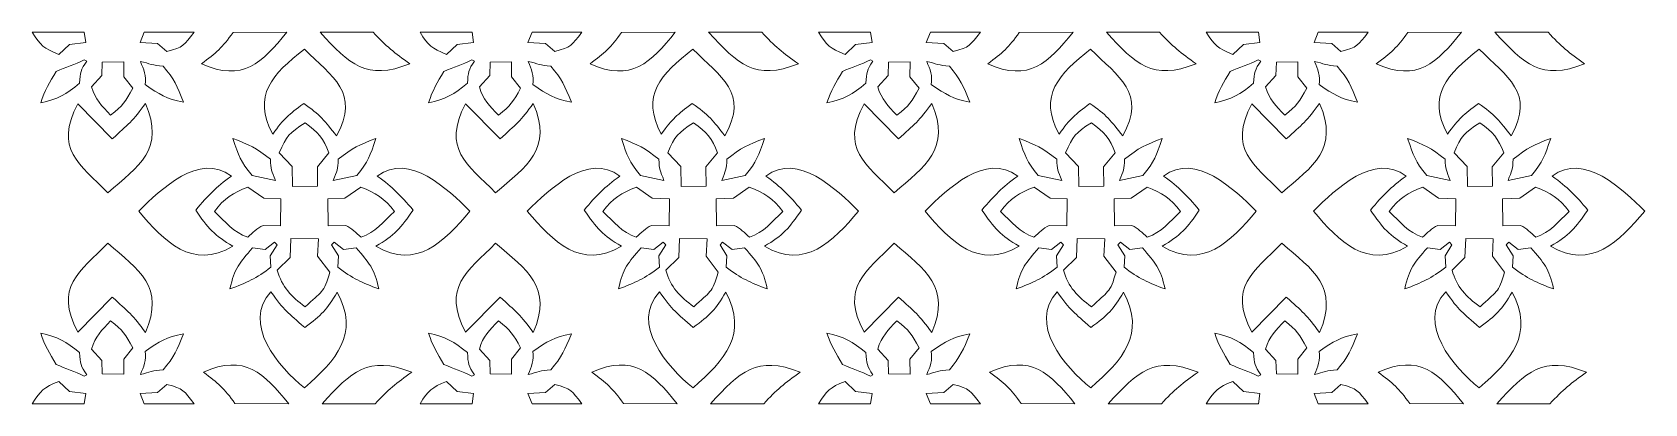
# Model space of a CAD drawing. Header units: centimetres. Extents: x 24.9 to 68.4, y -22.3 to -12.3.
import ezdxf

# ---------------------------------------------------------------- set-up
doc = ezdxf.new("R2010")
doc.units = ezdxf.units.CM
doc.header["$MEASUREMENT"] = 0
doc.layers.add('Katman 1', color=7, linetype='Continuous')

msp = doc.modelspace()

# ---------------------------------------------------------------- linework, layer by layer
at = {"layer": 'Katman 1', "color": 250, "lineweight": 20}
for points, knots in [([(24.90828, -12.33046), (24.90828, -12.33046), (26.31134, -12.33046), (26.31134, -12.33046), (26.31134, -12.33046), (26.35073, -12.60189), (26.35073, -12.60189), (26.35073, -12.60189), (25.90839, -12.65939), (25.90839, -12.65939), (25.90839, -12.65939), (25.62261, -12.92995), (25.62261, -12.92995), (25.21074, -12.75846), (25.13812, -12.69652), (24.90828, -12.33046)], [0, 0, 0, 0, 0.2, 0.2, 0.2, 0.4, 0.4, 0.4, 0.6, 0.6, 0.6, 0.8, 0.8, 0.8, 1, 1, 1, 1]), ([(27.92722, -12.33046), (27.92722, -12.33046), (27.81205, -12.60708), (27.81205, -12.60708), (27.81205, -12.60708), (28.28694, -12.63166), (28.28694, -12.63166), (28.28694, -12.63166), (28.53622, -12.84727), (28.53622, -12.84727), (28.99469, -12.73418), (28.98375, -12.68322), (29.27213, -12.33046), (29.27213, -12.33046), (27.92722, -12.33046), (27.92722, -12.33046)], [0, 0, 0, 0, 0.2, 0.2, 0.2, 0.4, 0.4, 0.4, 0.6, 0.6, 0.6, 0.8, 0.8, 0.8, 1, 1, 1, 1]), ([(30.31898, -12.33272), (30.31898, -12.33272), (31.76707, -12.33046), (31.76707, -12.33046), (31.09707, -13.1473), (30.58503, -13.68322), (29.46882, -13.17687), (29.86033, -12.88921), (30.03286, -12.74374), (30.31898, -12.33272)], [0, 0, 0, 0, 0.33333333, 0.33333333, 0.33333333, 0.66666667, 0.66666667, 0.66666667, 1, 1, 1, 1]), ([(32.66488, -12.33046), (32.66488, -12.33046), (34.09707, -12.33046), (34.09707, -12.33046), (34.43374, -12.69756), (34.67205, -12.88972), (35.08283, -13.18008), (33.90585, -13.64053), (33.45617, -13.19118), (32.66488, -12.33046)], [0, 0, 0, 0, 0.33333333, 0.33333333, 0.33333333, 0.66666667, 0.66666667, 0.66666667, 1, 1, 1, 1]), ([(35.35686, -12.33046), (35.35686, -12.33046), (36.75992, -12.33046), (36.75992, -12.33046), (36.75992, -12.33046), (36.79931, -12.60189), (36.79931, -12.60189), (36.79931, -12.60189), (36.35697, -12.65939), (36.35697, -12.65939), (36.35697, -12.65939), (36.07119, -12.92995), (36.07119, -12.92995), (35.65932, -12.75846), (35.5867, -12.69652), (35.35686, -12.33046)], [0, 0, 0, 0, 0.2, 0.2, 0.2, 0.4, 0.4, 0.4, 0.6, 0.6, 0.6, 0.8, 0.8, 0.8, 1, 1, 1, 1]), ([(38.3758, -12.33046), (38.3758, -12.33046), (38.26063, -12.60708), (38.26063, -12.60708), (38.26063, -12.60708), (38.73552, -12.63166), (38.73552, -12.63166), (38.73552, -12.63166), (38.9848, -12.84727), (38.9848, -12.84727), (39.44327, -12.73418), (39.43233, -12.68322), (39.72071, -12.33046), (39.72071, -12.33046), (38.3758, -12.33046), (38.3758, -12.33046)], [0, 0, 0, 0, 0.2, 0.2, 0.2, 0.4, 0.4, 0.4, 0.6, 0.6, 0.6, 0.8, 0.8, 0.8, 1, 1, 1, 1]), ([(40.78756, -12.33272), (40.78756, -12.33272), (42.23565, -12.33046), (42.23565, -12.33046), (41.56565, -13.1473), (41.05361, -13.68322), (39.9374, -13.17687), (40.32891, -12.88921), (40.50144, -12.74374), (40.78756, -12.33272)], [0, 0, 0, 0, 0.33333333, 0.33333333, 0.33333333, 0.66666667, 0.66666667, 0.66666667, 1, 1, 1, 1]), ([(43.13346, -12.33046), (43.13346, -12.33046), (44.56565, -12.33046), (44.56565, -12.33046), (44.90232, -12.69756), (45.14063, -12.88972), (45.55141, -13.18008), (44.37443, -13.64053), (43.92475, -13.19118), (43.13346, -12.33046)], [0, 0, 0, 0, 0.33333333, 0.33333333, 0.33333333, 0.66666667, 0.66666667, 0.66666667, 1, 1, 1, 1]), ([(46.09363, -12.33046), (46.09363, -12.33046), (47.49669, -12.33046), (47.49669, -12.33046), (47.49669, -12.33046), (47.53608, -12.60189), (47.53608, -12.60189), (47.53608, -12.60189), (47.09374, -12.65939), (47.09374, -12.65939), (47.09374, -12.65939), (46.80796, -12.92995), (46.80796, -12.92995), (46.39609, -12.75846), (46.32347, -12.69652), (46.09363, -12.33046)], [0, 0, 0, 0, 0.2, 0.2, 0.2, 0.4, 0.4, 0.4, 0.6, 0.6, 0.6, 0.8, 0.8, 0.8, 1, 1, 1, 1]), ([(49.11257, -12.33046), (49.11257, -12.33046), (48.9974, -12.60708), (48.9974, -12.60708), (48.9974, -12.60708), (49.47229, -12.63166), (49.47229, -12.63166), (49.47229, -12.63166), (49.72157, -12.84727), (49.72157, -12.84727), (50.18004, -12.73418), (50.1691, -12.68322), (50.45748, -12.33046), (50.45748, -12.33046), (49.11257, -12.33046), (49.11257, -12.33046)], [0, 0, 0, 0, 0.2, 0.2, 0.2, 0.4, 0.4, 0.4, 0.6, 0.6, 0.6, 0.8, 0.8, 0.8, 1, 1, 1, 1]), ([(51.50433, -12.33272), (51.50433, -12.33272), (52.95242, -12.33046), (52.95242, -12.33046), (52.28242, -13.1473), (51.77038, -13.68322), (50.65417, -13.17687), (51.04568, -12.88921), (51.21821, -12.74374), (51.50433, -12.33272)], [0, 0, 0, 0, 0.33333333, 0.33333333, 0.33333333, 0.66666667, 0.66666667, 0.66666667, 1, 1, 1, 1]), ([(53.85023, -12.33046), (53.85023, -12.33046), (55.28242, -12.33046), (55.28242, -12.33046), (55.61909, -12.69756), (55.8574, -12.88972), (56.26818, -13.18008), (55.0912, -13.64053), (54.64152, -13.19118), (53.85023, -12.33046)], [0, 0, 0, 0, 0.33333333, 0.33333333, 0.33333333, 0.66666667, 0.66666667, 0.66666667, 1, 1, 1, 1]), ([(56.54221, -12.33046), (56.54221, -12.33046), (57.94527, -12.33046), (57.94527, -12.33046), (57.94527, -12.33046), (57.98466, -12.60189), (57.98466, -12.60189), (57.98466, -12.60189), (57.54232, -12.65939), (57.54232, -12.65939), (57.54232, -12.65939), (57.25654, -12.92995), (57.25654, -12.92995), (56.84467, -12.75846), (56.77205, -12.69652), (56.54221, -12.33046)], [0, 0, 0, 0, 0.2, 0.2, 0.2, 0.4, 0.4, 0.4, 0.6, 0.6, 0.6, 0.8, 0.8, 0.8, 1, 1, 1, 1]), ([(59.56115, -12.33046), (59.56115, -12.33046), (59.44598, -12.60708), (59.44598, -12.60708), (59.44598, -12.60708), (59.92087, -12.63166), (59.92087, -12.63166), (59.92087, -12.63166), (60.17015, -12.84727), (60.17015, -12.84727), (60.62862, -12.73418), (60.61768, -12.68322), (60.90606, -12.33046), (60.90606, -12.33046), (59.56115, -12.33046), (59.56115, -12.33046)], [0, 0, 0, 0, 0.2, 0.2, 0.2, 0.4, 0.4, 0.4, 0.6, 0.6, 0.6, 0.8, 0.8, 0.8, 1, 1, 1, 1]), ([(61.97291, -12.33272), (61.97291, -12.33272), (63.421, -12.33046), (63.421, -12.33046), (62.751, -13.1473), (62.23896, -13.68322), (61.12275, -13.17687), (61.51426, -12.88921), (61.68679, -12.74374), (61.97291, -12.33272)], [0, 0, 0, 0, 0.33333333, 0.33333333, 0.33333333, 0.66666667, 0.66666667, 0.66666667, 1, 1, 1, 1]), ([(64.31881, -12.33046), (64.31881, -12.33046), (65.751, -12.33046), (65.751, -12.33046), (66.08767, -12.69756), (66.32598, -12.88972), (66.73676, -13.18008), (65.55978, -13.64053), (65.1101, -13.19118), (64.31881, -12.33046)], [0, 0, 0, 0, 0.33333333, 0.33333333, 0.33333333, 0.66666667, 0.66666667, 0.66666667, 1, 1, 1, 1]), ([(31.38887, -15.0741), (31.70055, -14.63851), (31.80636, -14.55977), (32.22335, -14.25018), (32.65194, -14.53273), (32.80238, -14.72797), (33.10426, -15.12102), (33.75614, -13.96375), (32.98694, -13.52172), (32.24012, -12.78914), (31.37477, -13.46115), (30.82625, -14.03056), (31.38887, -15.0741)], [0, 0, 0, 0, 0.25, 0.25, 0.25, 0.5, 0.5, 0.5, 0.75, 0.75, 0.75, 1, 1, 1, 1]), ([(41.85745, -15.0741), (42.16913, -14.63851), (42.27494, -14.55977), (42.69193, -14.25018), (43.12052, -14.53273), (43.27096, -14.72797), (43.57284, -15.12102), (44.22472, -13.96375), (43.45552, -13.52172), (42.7087, -12.78914), (41.84335, -13.46115), (41.29483, -14.03056), (41.85745, -15.0741)], [0, 0, 0, 0, 0.25, 0.25, 0.25, 0.5, 0.5, 0.5, 0.75, 0.75, 0.75, 1, 1, 1, 1]), ([(52.57422, -15.0741), (52.8859, -14.63851), (52.99171, -14.55977), (53.4087, -14.25018), (53.83729, -14.53273), (53.98773, -14.72797), (54.28961, -15.12102), (54.94149, -13.96375), (54.17229, -13.52172), (53.42547, -12.78914), (52.56012, -13.46115), (52.0116, -14.03056), (52.57422, -15.0741)], [0, 0, 0, 0, 0.25, 0.25, 0.25, 0.5, 0.5, 0.5, 0.75, 0.75, 0.75, 1, 1, 1, 1]), ([(63.0428, -15.0741), (63.35448, -14.63851), (63.46029, -14.55977), (63.87728, -14.25018), (64.30587, -14.53273), (64.45631, -14.72797), (64.75819, -15.12102), (65.41007, -13.96375), (64.64087, -13.52172), (63.89405, -12.78914), (63.0287, -13.46115), (62.48018, -14.03056), (63.0428, -15.0741)], [0, 0, 0, 0, 0.25, 0.25, 0.25, 0.5, 0.5, 0.5, 0.75, 0.75, 0.75, 1, 1, 1, 1]), ([(26.30706, -13.06803), (26.30706, -13.06803), (26.37622, -13.10501), (26.37622, -13.10501), (26.21113, -13.33854), (26.20512, -13.41263), (26.18439, -13.70493), (25.83029, -14.00169), (25.58439, -14.14015), (25.13515, -14.22876), (25.24533, -13.89801), (25.37371, -13.67929), (25.55277, -13.38945), (25.80762, -13.26523), (26.05775, -13.20341), (26.30706, -13.06803)], [0, 0, 0, 0, 0.2, 0.2, 0.2, 0.4, 0.4, 0.4, 0.6, 0.6, 0.6, 0.8, 0.8, 0.8, 1, 1, 1, 1]), ([(26.79641, -13.13404), (26.79641, -13.13404), (26.78658, -13.49337), (26.78658, -13.49337), (26.78658, -13.49337), (26.50626, -13.80144), (26.50626, -13.80144), (26.60459, -14.14245), (26.77935, -14.30629), (27.02049, -14.561), (27.354, -14.29818), (27.41454, -14.21482), (27.61929, -13.83188), (27.61929, -13.83188), (27.37228, -13.5292), (27.37228, -13.5292), (27.37228, -13.5292), (27.37581, -13.12948), (27.37581, -13.12948), (27.37581, -13.12948), (26.79641, -13.13404), (26.79641, -13.13404)], [0, 0, 0, 0, 0.14285714, 0.14285714, 0.14285714, 0.28571429, 0.28571429, 0.28571429, 0.42857143, 0.42857143, 0.42857143, 0.57142857, 0.57142857, 0.57142857, 0.71428571, 0.71428571, 0.71428571, 0.85714286, 0.85714286, 0.85714286, 1, 1, 1, 1]), ([(27.82299, -13.11828), (27.91526, -13.32479), (27.98513, -13.50905), (27.94643, -13.73558), (28.34883, -14.01306), (28.51316, -14.11723), (28.98588, -14.21131), (28.81029, -13.7826), (28.73202, -13.58938), (28.43359, -13.24022), (28.15771, -13.23267), (28.0684, -13.16854), (27.82299, -13.11828)], [0, 0, 0, 0, 0.25, 0.25, 0.25, 0.5, 0.5, 0.5, 0.75, 0.75, 0.75, 1, 1, 1, 1]), ([(36.75564, -13.06803), (36.75564, -13.06803), (36.8248, -13.10501), (36.8248, -13.10501), (36.65971, -13.33854), (36.6537, -13.41263), (36.63297, -13.70493), (36.27887, -14.00169), (36.03297, -14.14015), (35.58373, -14.22876), (35.69391, -13.89801), (35.82229, -13.67929), (36.00135, -13.38945), (36.2562, -13.26523), (36.50633, -13.20341), (36.75564, -13.06803)], [0, 0, 0, 0, 0.2, 0.2, 0.2, 0.4, 0.4, 0.4, 0.6, 0.6, 0.6, 0.8, 0.8, 0.8, 1, 1, 1, 1]), ([(37.24499, -13.13404), (37.24499, -13.13404), (37.23516, -13.49337), (37.23516, -13.49337), (37.23516, -13.49337), (36.95484, -13.80144), (36.95484, -13.80144), (37.05317, -14.14245), (37.22793, -14.30629), (37.46907, -14.561), (37.80258, -14.29818), (37.86312, -14.21482), (38.06787, -13.83188), (38.06787, -13.83188), (37.82086, -13.5292), (37.82086, -13.5292), (37.82086, -13.5292), (37.82439, -13.12948), (37.82439, -13.12948), (37.82439, -13.12948), (37.24499, -13.13404), (37.24499, -13.13404)], [0, 0, 0, 0, 0.14285714, 0.14285714, 0.14285714, 0.28571429, 0.28571429, 0.28571429, 0.42857143, 0.42857143, 0.42857143, 0.57142857, 0.57142857, 0.57142857, 0.71428571, 0.71428571, 0.71428571, 0.85714286, 0.85714286, 0.85714286, 1, 1, 1, 1]), ([(38.27157, -13.11828), (38.36384, -13.32479), (38.43371, -13.50905), (38.39501, -13.73558), (38.79741, -14.01306), (38.96174, -14.11723), (39.43446, -14.21131), (39.25887, -13.7826), (39.1806, -13.58938), (38.88217, -13.24022), (38.60629, -13.23267), (38.51698, -13.16854), (38.27157, -13.11828)], [0, 0, 0, 0, 0.25, 0.25, 0.25, 0.5, 0.5, 0.5, 0.75, 0.75, 0.75, 1, 1, 1, 1]), ([(47.49241, -13.06803), (47.49241, -13.06803), (47.56157, -13.10501), (47.56157, -13.10501), (47.39648, -13.33854), (47.39047, -13.41263), (47.36974, -13.70493), (47.01564, -14.00169), (46.76974, -14.14015), (46.3205, -14.22876), (46.43068, -13.89801), (46.55906, -13.67929), (46.73812, -13.38945), (46.99297, -13.26523), (47.2431, -13.20341), (47.49241, -13.06803)], [0, 0, 0, 0, 0.2, 0.2, 0.2, 0.4, 0.4, 0.4, 0.6, 0.6, 0.6, 0.8, 0.8, 0.8, 1, 1, 1, 1]), ([(47.98176, -13.13404), (47.98176, -13.13404), (47.97193, -13.49337), (47.97193, -13.49337), (47.97193, -13.49337), (47.69161, -13.80144), (47.69161, -13.80144), (47.78994, -14.14245), (47.9647, -14.30629), (48.20584, -14.561), (48.53935, -14.29818), (48.59989, -14.21482), (48.80464, -13.83188), (48.80464, -13.83188), (48.55763, -13.5292), (48.55763, -13.5292), (48.55763, -13.5292), (48.56116, -13.12948), (48.56116, -13.12948), (48.56116, -13.12948), (47.98176, -13.13404), (47.98176, -13.13404)], [0, 0, 0, 0, 0.14285714, 0.14285714, 0.14285714, 0.28571429, 0.28571429, 0.28571429, 0.42857143, 0.42857143, 0.42857143, 0.57142857, 0.57142857, 0.57142857, 0.71428571, 0.71428571, 0.71428571, 0.85714286, 0.85714286, 0.85714286, 1, 1, 1, 1]), ([(49.00834, -13.11828), (49.10061, -13.32479), (49.17048, -13.50905), (49.13178, -13.73558), (49.53418, -14.01306), (49.69851, -14.11723), (50.17123, -14.21131), (49.99564, -13.7826), (49.91737, -13.58938), (49.61894, -13.24022), (49.34306, -13.23267), (49.25375, -13.16854), (49.00834, -13.11828)], [0, 0, 0, 0, 0.25, 0.25, 0.25, 0.5, 0.5, 0.5, 0.75, 0.75, 0.75, 1, 1, 1, 1]), ([(57.94099, -13.06803), (57.94099, -13.06803), (58.01015, -13.10501), (58.01015, -13.10501), (57.84506, -13.33854), (57.83905, -13.41263), (57.81832, -13.70493), (57.46422, -14.00169), (57.21832, -14.14015), (56.76908, -14.22876), (56.87926, -13.89801), (57.00764, -13.67929), (57.1867, -13.38945), (57.44155, -13.26523), (57.69168, -13.20341), (57.94099, -13.06803)], [0, 0, 0, 0, 0.2, 0.2, 0.2, 0.4, 0.4, 0.4, 0.6, 0.6, 0.6, 0.8, 0.8, 0.8, 1, 1, 1, 1]), ([(58.43034, -13.13404), (58.43034, -13.13404), (58.42051, -13.49337), (58.42051, -13.49337), (58.42051, -13.49337), (58.14019, -13.80144), (58.14019, -13.80144), (58.23852, -14.14245), (58.41328, -14.30629), (58.65442, -14.561), (58.98793, -14.29818), (59.04847, -14.21482), (59.25322, -13.83188), (59.25322, -13.83188), (59.00621, -13.5292), (59.00621, -13.5292), (59.00621, -13.5292), (59.00974, -13.12948), (59.00974, -13.12948), (59.00974, -13.12948), (58.43034, -13.13404), (58.43034, -13.13404)], [0, 0, 0, 0, 0.14285714, 0.14285714, 0.14285714, 0.28571429, 0.28571429, 0.28571429, 0.42857143, 0.42857143, 0.42857143, 0.57142857, 0.57142857, 0.57142857, 0.71428571, 0.71428571, 0.71428571, 0.85714286, 0.85714286, 0.85714286, 1, 1, 1, 1]), ([(59.45692, -13.11828), (59.54919, -13.32479), (59.61906, -13.50905), (59.58036, -13.73558), (59.98276, -14.01306), (60.14709, -14.11723), (60.61981, -14.21131), (60.44422, -13.7826), (60.36595, -13.58938), (60.06752, -13.24022), (59.79164, -13.23267), (59.70233, -13.16854), (59.45692, -13.11828)], [0, 0, 0, 0, 0.25, 0.25, 0.25, 0.5, 0.5, 0.5, 0.75, 0.75, 0.75, 1, 1, 1, 1]), ([(26.13423, -14.25609), (26.13423, -14.25609), (27.06433, -15.20244), (27.06433, -15.20244), (27.47635, -14.82355), (27.6344, -14.71233), (27.95882, -14.24461), (28.48916, -15.47624), (27.78185, -15.92577), (26.94567, -16.65511), (26.17824, -15.8677), (25.49169, -15.48189), (26.13423, -14.25609)], [0, 0, 0, 0, 0.25, 0.25, 0.25, 0.5, 0.5, 0.5, 0.75, 0.75, 0.75, 1, 1, 1, 1]), ([(36.58281, -14.25609), (36.58281, -14.25609), (37.51291, -15.20244), (37.51291, -15.20244), (37.92493, -14.82355), (38.08298, -14.71233), (38.4074, -14.24461), (38.93774, -15.47624), (38.23043, -15.92577), (37.39425, -16.65511), (36.62682, -15.8677), (35.94027, -15.48189), (36.58281, -14.25609)], [0, 0, 0, 0, 0.25, 0.25, 0.25, 0.5, 0.5, 0.5, 0.75, 0.75, 0.75, 1, 1, 1, 1]), ([(47.31958, -14.25609), (47.31958, -14.25609), (48.24968, -15.20244), (48.24968, -15.20244), (48.6617, -14.82355), (48.81975, -14.71233), (49.14417, -14.24461), (49.67451, -15.47624), (48.9672, -15.92577), (48.13102, -16.65511), (47.36359, -15.8677), (46.67704, -15.48189), (47.31958, -14.25609)], [0, 0, 0, 0, 0.25, 0.25, 0.25, 0.5, 0.5, 0.5, 0.75, 0.75, 0.75, 1, 1, 1, 1]), ([(57.76816, -14.25609), (57.76816, -14.25609), (58.69826, -15.20244), (58.69826, -15.20244), (59.11028, -14.82355), (59.26833, -14.71233), (59.59275, -14.24461), (60.12309, -15.47624), (59.41578, -15.92577), (58.5796, -16.65511), (57.81217, -15.8677), (57.12562, -15.48189), (57.76816, -14.25609)], [0, 0, 0, 0, 0.25, 0.25, 0.25, 0.5, 0.5, 0.5, 0.75, 0.75, 0.75, 1, 1, 1, 1]), ([(31.92272, -16.47868), (31.92272, -16.47868), (32.59736, -16.46981), (32.59736, -16.46981), (32.59736, -16.46981), (32.59004, -15.95409), (32.59004, -15.95409), (32.59004, -15.95409), (32.90113, -15.58099), (32.90113, -15.58099), (32.76212, -15.18194), (32.60907, -15.0229), (32.26069, -14.7661), (31.82892, -15.04679), (31.76256, -15.11762), (31.56281, -15.57408), (31.56281, -15.57408), (31.91566, -15.94684), (31.91566, -15.94684), (31.91566, -15.94684), (31.92271, -16.47869), (31.92271, -16.47869), (31.92271, -16.47869), (31.92272, -16.47868), (31.92272, -16.47868)], [0, 0, 0, 0, 0.125, 0.125, 0.125, 0.25, 0.25, 0.25, 0.375, 0.375, 0.375, 0.5, 0.5, 0.5, 0.625, 0.625, 0.625, 0.75, 0.75, 0.75, 0.875, 0.875, 0.875, 1, 1, 1, 1]), ([(42.3913, -16.47868), (42.3913, -16.47868), (43.06594, -16.46981), (43.06594, -16.46981), (43.06594, -16.46981), (43.05862, -15.95409), (43.05862, -15.95409), (43.05862, -15.95409), (43.36971, -15.58099), (43.36971, -15.58099), (43.2307, -15.18194), (43.07765, -15.0229), (42.72927, -14.7661), (42.2975, -15.04679), (42.23114, -15.11762), (42.03139, -15.57408), (42.03139, -15.57408), (42.38424, -15.94684), (42.38424, -15.94684), (42.38424, -15.94684), (42.39129, -16.47869), (42.39129, -16.47869), (42.39129, -16.47869), (42.3913, -16.47868), (42.3913, -16.47868)], [0, 0, 0, 0, 0.125, 0.125, 0.125, 0.25, 0.25, 0.25, 0.375, 0.375, 0.375, 0.5, 0.5, 0.5, 0.625, 0.625, 0.625, 0.75, 0.75, 0.75, 0.875, 0.875, 0.875, 1, 1, 1, 1]), ([(53.10807, -16.47868), (53.10807, -16.47868), (53.78271, -16.46981), (53.78271, -16.46981), (53.78271, -16.46981), (53.77539, -15.95409), (53.77539, -15.95409), (53.77539, -15.95409), (54.08648, -15.58099), (54.08648, -15.58099), (53.94747, -15.18194), (53.79442, -15.0229), (53.44604, -14.7661), (53.01427, -15.04679), (52.94791, -15.11762), (52.74816, -15.57408), (52.74816, -15.57408), (53.10101, -15.94684), (53.10101, -15.94684), (53.10101, -15.94684), (53.10806, -16.47869), (53.10806, -16.47869), (53.10806, -16.47869), (53.10807, -16.47868), (53.10807, -16.47868)], [0, 0, 0, 0, 0.125, 0.125, 0.125, 0.25, 0.25, 0.25, 0.375, 0.375, 0.375, 0.5, 0.5, 0.5, 0.625, 0.625, 0.625, 0.75, 0.75, 0.75, 0.875, 0.875, 0.875, 1, 1, 1, 1]), ([(63.57665, -16.47868), (63.57665, -16.47868), (64.25129, -16.46981), (64.25129, -16.46981), (64.25129, -16.46981), (64.24397, -15.95409), (64.24397, -15.95409), (64.24397, -15.95409), (64.55506, -15.58099), (64.55506, -15.58099), (64.41605, -15.18194), (64.263, -15.0229), (63.91462, -14.7661), (63.48285, -15.04679), (63.41649, -15.11762), (63.21674, -15.57408), (63.21674, -15.57408), (63.56959, -15.94684), (63.56959, -15.94684), (63.56959, -15.94684), (63.57664, -16.47869), (63.57664, -16.47869), (63.57664, -16.47869), (63.57665, -16.47868), (63.57665, -16.47868)], [0, 0, 0, 0, 0.125, 0.125, 0.125, 0.25, 0.25, 0.25, 0.375, 0.375, 0.375, 0.5, 0.5, 0.5, 0.625, 0.625, 0.625, 0.75, 0.75, 0.75, 0.875, 0.875, 0.875, 1, 1, 1, 1]), ([(31.46177, -16.31771), (31.36021, -16.05881), (31.33053, -16.02765), (31.32603, -15.74916), (30.94581, -15.44398), (30.75492, -15.3579), (30.31262, -15.18687), (30.47625, -15.66732), (30.51027, -15.80162), (30.82984, -16.18947), (30.82984, -16.18947), (31.46177, -16.31771), (31.46177, -16.31771)], [0, 0, 0, 0, 0.25, 0.25, 0.25, 0.5, 0.5, 0.5, 0.75, 0.75, 0.75, 1, 1, 1, 1]), ([(33.01847, -16.31771), (33.12003, -16.05881), (33.14971, -16.02765), (33.15421, -15.74916), (33.53443, -15.44398), (33.72532, -15.3579), (34.16762, -15.18687), (34.00399, -15.66732), (33.96997, -15.80162), (33.6504, -16.18947), (33.6504, -16.18947), (33.01847, -16.31771), (33.01847, -16.31771)], [0, 0, 0, 0, 0.25, 0.25, 0.25, 0.5, 0.5, 0.5, 0.75, 0.75, 0.75, 1, 1, 1, 1]), ([(41.93035, -16.31771), (41.82879, -16.05881), (41.79911, -16.02765), (41.79461, -15.74916), (41.41439, -15.44398), (41.2235, -15.3579), (40.7812, -15.18687), (40.94483, -15.66732), (40.97885, -15.80162), (41.29842, -16.18947), (41.29842, -16.18947), (41.93035, -16.31771), (41.93035, -16.31771)], [0, 0, 0, 0, 0.25, 0.25, 0.25, 0.5, 0.5, 0.5, 0.75, 0.75, 0.75, 1, 1, 1, 1]), ([(43.48705, -16.31771), (43.58861, -16.05881), (43.61829, -16.02765), (43.62279, -15.74916), (44.00301, -15.44398), (44.1939, -15.3579), (44.6362, -15.18687), (44.47257, -15.66732), (44.43855, -15.80162), (44.11898, -16.18947), (44.11898, -16.18947), (43.48705, -16.31771), (43.48705, -16.31771)], [0, 0, 0, 0, 0.25, 0.25, 0.25, 0.5, 0.5, 0.5, 0.75, 0.75, 0.75, 1, 1, 1, 1]), ([(52.64712, -16.31771), (52.54556, -16.05881), (52.51588, -16.02765), (52.51138, -15.74916), (52.13116, -15.44398), (51.94027, -15.3579), (51.49797, -15.18687), (51.6616, -15.66732), (51.69562, -15.80162), (52.01519, -16.18947), (52.01519, -16.18947), (52.64712, -16.31771), (52.64712, -16.31771)], [0, 0, 0, 0, 0.25, 0.25, 0.25, 0.5, 0.5, 0.5, 0.75, 0.75, 0.75, 1, 1, 1, 1]), ([(54.20382, -16.31771), (54.30538, -16.05881), (54.33506, -16.02765), (54.33956, -15.74916), (54.71978, -15.44398), (54.91067, -15.3579), (55.35297, -15.18687), (55.18934, -15.66732), (55.15532, -15.80162), (54.83575, -16.18947), (54.83575, -16.18947), (54.20382, -16.31771), (54.20382, -16.31771)], [0, 0, 0, 0, 0.25, 0.25, 0.25, 0.5, 0.5, 0.5, 0.75, 0.75, 0.75, 1, 1, 1, 1]), ([(63.1157, -16.31771), (63.01414, -16.05881), (62.98446, -16.02765), (62.97996, -15.74916), (62.59974, -15.44398), (62.40885, -15.3579), (61.96655, -15.18687), (62.13018, -15.66732), (62.1642, -15.80162), (62.48377, -16.18947), (62.48377, -16.18947), (63.1157, -16.31771), (63.1157, -16.31771)], [0, 0, 0, 0, 0.25, 0.25, 0.25, 0.5, 0.5, 0.5, 0.75, 0.75, 0.75, 1, 1, 1, 1]), ([(64.6724, -16.31771), (64.77396, -16.05881), (64.80364, -16.02765), (64.80814, -15.74916), (65.18836, -15.44398), (65.37925, -15.3579), (65.82155, -15.18687), (65.65792, -15.66732), (65.6239, -15.80162), (65.30433, -16.18947), (65.30433, -16.18947), (64.6724, -16.31771), (64.6724, -16.31771)], [0, 0, 0, 0, 0.25, 0.25, 0.25, 0.5, 0.5, 0.5, 0.75, 0.75, 0.75, 1, 1, 1, 1]), ([(30.31384, -18.09174), (29.21425, -18.72499), (28.4749, -17.97661), (27.77784, -17.14487), (28.38342, -16.55603), (29.40973, -15.55026), (30.27469, -16.20455), (29.84187, -16.51598), (29.66109, -16.7095), (29.31173, -17.11623), (29.63295, -17.59297), (29.82308, -17.80638), (30.31384, -18.09174)], [0, 0, 0, 0, 0.25, 0.25, 0.25, 0.5, 0.5, 0.5, 0.75, 0.75, 0.75, 1, 1, 1, 1]), ([(34.1664, -18.09174), (35.26599, -18.72499), (36.00534, -17.97661), (36.7024, -17.14487), (36.09682, -16.55603), (35.07051, -15.55026), (34.20555, -16.20455), (34.63837, -16.51598), (34.81915, -16.7095), (35.16851, -17.11623), (34.84729, -17.59297), (34.65716, -17.80638), (34.1664, -18.09174)], [0, 0, 0, 0, 0.25, 0.25, 0.25, 0.5, 0.5, 0.5, 0.75, 0.75, 0.75, 1, 1, 1, 1]), ([(40.78242, -18.09174), (39.68283, -18.72499), (38.94348, -17.97661), (38.24642, -17.14487), (38.852, -16.55603), (39.87831, -15.55026), (40.74327, -16.20455), (40.31045, -16.51598), (40.12967, -16.7095), (39.78031, -17.11623), (40.10153, -17.59297), (40.29166, -17.80638), (40.78242, -18.09174)], [0, 0, 0, 0, 0.25, 0.25, 0.25, 0.5, 0.5, 0.5, 0.75, 0.75, 0.75, 1, 1, 1, 1]), ([(44.63498, -18.09174), (45.73457, -18.72499), (46.47392, -17.97661), (47.17098, -17.14487), (46.5654, -16.55603), (45.53909, -15.55026), (44.67413, -16.20455), (45.10695, -16.51598), (45.28773, -16.7095), (45.63709, -17.11623), (45.31587, -17.59297), (45.12574, -17.80638), (44.63498, -18.09174)], [0, 0, 0, 0, 0.25, 0.25, 0.25, 0.5, 0.5, 0.5, 0.75, 0.75, 0.75, 1, 1, 1, 1]), ([(51.49919, -18.09174), (50.3996, -18.72499), (49.66025, -17.97661), (48.96319, -17.14487), (49.56877, -16.55603), (50.59508, -15.55026), (51.46004, -16.20455), (51.02722, -16.51598), (50.84644, -16.7095), (50.49708, -17.11623), (50.8183, -17.59297), (51.00843, -17.80638), (51.49919, -18.09174)], [0, 0, 0, 0, 0.25, 0.25, 0.25, 0.5, 0.5, 0.5, 0.75, 0.75, 0.75, 1, 1, 1, 1]), ([(55.35175, -18.09174), (56.45134, -18.72499), (57.19069, -17.97661), (57.88775, -17.14487), (57.28217, -16.55603), (56.25586, -15.55026), (55.3909, -16.20455), (55.82372, -16.51598), (56.0045, -16.7095), (56.35386, -17.11623), (56.03264, -17.59297), (55.84251, -17.80638), (55.35175, -18.09174)], [0, 0, 0, 0, 0.25, 0.25, 0.25, 0.5, 0.5, 0.5, 0.75, 0.75, 0.75, 1, 1, 1, 1]), ([(61.96777, -18.09174), (60.86818, -18.72499), (60.12883, -17.97661), (59.43177, -17.14487), (60.03735, -16.55603), (61.06366, -15.55026), (61.92862, -16.20455), (61.4958, -16.51598), (61.31502, -16.7095), (60.96566, -17.11623), (61.28688, -17.59297), (61.47701, -17.80638), (61.96777, -18.09174)], [0, 0, 0, 0, 0.25, 0.25, 0.25, 0.5, 0.5, 0.5, 0.75, 0.75, 0.75, 1, 1, 1, 1]), ([(65.82033, -18.09174), (66.91992, -18.72499), (67.65927, -17.97661), (68.35633, -17.14487), (67.75075, -16.55603), (66.72444, -15.55026), (65.85948, -16.20455), (66.2923, -16.51598), (66.47308, -16.7095), (66.82244, -17.11623), (66.50122, -17.59297), (66.31109, -17.80638), (65.82033, -18.09174)], [0, 0, 0, 0, 0.25, 0.25, 0.25, 0.5, 0.5, 0.5, 0.75, 0.75, 0.75, 1, 1, 1, 1]), ([(31.59975, -17.54192), (31.59975, -17.54192), (31.60952, -16.81598), (31.60952, -16.81598), (31.60952, -16.81598), (31.14618, -16.79322), (31.14618, -16.79322), (31.14618, -16.79322), (30.72052, -16.49916), (30.72052, -16.49916), (30.32066, -16.65307), (30.07954, -16.79693), (29.81484, -17.16025), (30.11557, -17.4313), (30.32662, -17.7197), (30.71381, -17.85053), (30.8543, -17.72672), (30.95905, -17.61421), (31.12606, -17.52896), (31.12606, -17.52896), (31.59975, -17.54192), (31.59975, -17.54192)], [0, 0, 0, 0, 0.14285714, 0.14285714, 0.14285714, 0.28571429, 0.28571429, 0.28571429, 0.42857143, 0.42857143, 0.42857143, 0.57142857, 0.57142857, 0.57142857, 0.71428571, 0.71428571, 0.71428571, 0.85714286, 0.85714286, 0.85714286, 1, 1, 1, 1]), ([(32.88049, -17.54192), (32.88049, -17.54192), (32.87072, -16.81598), (32.87072, -16.81598), (32.87072, -16.81598), (33.33406, -16.79322), (33.33406, -16.79322), (33.33406, -16.79322), (33.75972, -16.49916), (33.75972, -16.49916), (34.15958, -16.65307), (34.4007, -16.79693), (34.6654, -17.16025), (34.36467, -17.4313), (34.15362, -17.7197), (33.76643, -17.85053), (33.62594, -17.72672), (33.52119, -17.61421), (33.35418, -17.52896), (33.35418, -17.52896), (32.88049, -17.54192), (32.88049, -17.54192)], [0, 0, 0, 0, 0.14285714, 0.14285714, 0.14285714, 0.28571429, 0.28571429, 0.28571429, 0.42857143, 0.42857143, 0.42857143, 0.57142857, 0.57142857, 0.57142857, 0.71428571, 0.71428571, 0.71428571, 0.85714286, 0.85714286, 0.85714286, 1, 1, 1, 1]), ([(42.06833, -17.54192), (42.06833, -17.54192), (42.0781, -16.81598), (42.0781, -16.81598), (42.0781, -16.81598), (41.61476, -16.79322), (41.61476, -16.79322), (41.61476, -16.79322), (41.1891, -16.49916), (41.1891, -16.49916), (40.78924, -16.65307), (40.54812, -16.79693), (40.28342, -17.16025), (40.58415, -17.4313), (40.7952, -17.7197), (41.18239, -17.85053), (41.32288, -17.72672), (41.42763, -17.61421), (41.59464, -17.52896), (41.59464, -17.52896), (42.06833, -17.54192), (42.06833, -17.54192)], [0, 0, 0, 0, 0.14285714, 0.14285714, 0.14285714, 0.28571429, 0.28571429, 0.28571429, 0.42857143, 0.42857143, 0.42857143, 0.57142857, 0.57142857, 0.57142857, 0.71428571, 0.71428571, 0.71428571, 0.85714286, 0.85714286, 0.85714286, 1, 1, 1, 1]), ([(43.34907, -17.54192), (43.34907, -17.54192), (43.3393, -16.81598), (43.3393, -16.81598), (43.3393, -16.81598), (43.80264, -16.79322), (43.80264, -16.79322), (43.80264, -16.79322), (44.2283, -16.49916), (44.2283, -16.49916), (44.62816, -16.65307), (44.86928, -16.79693), (45.13398, -17.16025), (44.83325, -17.4313), (44.6222, -17.7197), (44.23501, -17.85053), (44.09452, -17.72672), (43.98977, -17.61421), (43.82276, -17.52896), (43.82276, -17.52896), (43.34907, -17.54192), (43.34907, -17.54192)], [0, 0, 0, 0, 0.14285714, 0.14285714, 0.14285714, 0.28571429, 0.28571429, 0.28571429, 0.42857143, 0.42857143, 0.42857143, 0.57142857, 0.57142857, 0.57142857, 0.71428571, 0.71428571, 0.71428571, 0.85714286, 0.85714286, 0.85714286, 1, 1, 1, 1]), ([(52.7851, -17.54192), (52.7851, -17.54192), (52.79487, -16.81598), (52.79487, -16.81598), (52.79487, -16.81598), (52.33153, -16.79322), (52.33153, -16.79322), (52.33153, -16.79322), (51.90587, -16.49916), (51.90587, -16.49916), (51.50601, -16.65307), (51.26489, -16.79693), (51.00019, -17.16025), (51.30092, -17.4313), (51.51197, -17.7197), (51.89916, -17.85053), (52.03965, -17.72672), (52.1444, -17.61421), (52.31141, -17.52896), (52.31141, -17.52896), (52.7851, -17.54192), (52.7851, -17.54192)], [0, 0, 0, 0, 0.14285714, 0.14285714, 0.14285714, 0.28571429, 0.28571429, 0.28571429, 0.42857143, 0.42857143, 0.42857143, 0.57142857, 0.57142857, 0.57142857, 0.71428571, 0.71428571, 0.71428571, 0.85714286, 0.85714286, 0.85714286, 1, 1, 1, 1]), ([(54.06584, -17.54192), (54.06584, -17.54192), (54.05607, -16.81598), (54.05607, -16.81598), (54.05607, -16.81598), (54.51941, -16.79322), (54.51941, -16.79322), (54.51941, -16.79322), (54.94507, -16.49916), (54.94507, -16.49916), (55.34493, -16.65307), (55.58605, -16.79693), (55.85075, -17.16025), (55.55002, -17.4313), (55.33897, -17.7197), (54.95178, -17.85053), (54.81129, -17.72672), (54.70654, -17.61421), (54.53953, -17.52896), (54.53953, -17.52896), (54.06584, -17.54192), (54.06584, -17.54192)], [0, 0, 0, 0, 0.14285714, 0.14285714, 0.14285714, 0.28571429, 0.28571429, 0.28571429, 0.42857143, 0.42857143, 0.42857143, 0.57142857, 0.57142857, 0.57142857, 0.71428571, 0.71428571, 0.71428571, 0.85714286, 0.85714286, 0.85714286, 1, 1, 1, 1]), ([(63.25368, -17.54192), (63.25368, -17.54192), (63.26345, -16.81598), (63.26345, -16.81598), (63.26345, -16.81598), (62.80011, -16.79322), (62.80011, -16.79322), (62.80011, -16.79322), (62.37445, -16.49916), (62.37445, -16.49916), (61.97459, -16.65307), (61.73347, -16.79693), (61.46877, -17.16025), (61.7695, -17.4313), (61.98055, -17.7197), (62.36774, -17.85053), (62.50823, -17.72672), (62.61298, -17.61421), (62.77999, -17.52896), (62.77999, -17.52896), (63.25368, -17.54192), (63.25368, -17.54192)], [0, 0, 0, 0, 0.14285714, 0.14285714, 0.14285714, 0.28571429, 0.28571429, 0.28571429, 0.42857143, 0.42857143, 0.42857143, 0.57142857, 0.57142857, 0.57142857, 0.71428571, 0.71428571, 0.71428571, 0.85714286, 0.85714286, 0.85714286, 1, 1, 1, 1]), ([(64.53442, -17.54192), (64.53442, -17.54192), (64.52465, -16.81598), (64.52465, -16.81598), (64.52465, -16.81598), (64.98799, -16.79322), (64.98799, -16.79322), (64.98799, -16.79322), (65.41365, -16.49916), (65.41365, -16.49916), (65.81351, -16.65307), (66.05463, -16.79693), (66.31933, -17.16025), (66.0186, -17.4313), (65.80755, -17.7197), (65.42036, -17.85053), (65.27987, -17.72672), (65.17512, -17.61421), (65.00811, -17.52896), (65.00811, -17.52896), (64.53442, -17.54192), (64.53442, -17.54192)], [0, 0, 0, 0, 0.14285714, 0.14285714, 0.14285714, 0.28571429, 0.28571429, 0.28571429, 0.42857143, 0.42857143, 0.42857143, 0.57142857, 0.57142857, 0.57142857, 0.71428571, 0.71428571, 0.71428571, 0.85714286, 0.85714286, 0.85714286, 1, 1, 1, 1]), ([(26.13423, -20.40483), (26.13423, -20.40483), (27.06433, -19.45848), (27.06433, -19.45848), (27.47635, -19.83737), (27.6344, -19.94859), (27.95882, -20.41631), (28.48916, -19.18468), (27.78185, -18.73515), (26.94567, -18.00581), (26.17824, -18.79322), (25.49169, -19.17903), (26.13423, -20.40483)], [0, 0, 0, 0, 0.25, 0.25, 0.25, 0.5, 0.5, 0.5, 0.75, 0.75, 0.75, 1, 1, 1, 1]), ([(31.33953, -18.65511), (31.33953, -18.65511), (31.32109, -18.35124), (31.32109, -18.35124), (31.32109, -18.35124), (31.50769, -18.05298), (31.50769, -18.05298), (31.50769, -18.05298), (31.43832, -17.9797), (31.43832, -17.9797), (31.43832, -17.9797), (31.18564, -18.18204), (31.18564, -18.18204), (31.18564, -18.18204), (30.84523, -18.13301), (30.84523, -18.13301), (30.48954, -18.54954), (30.35925, -18.67304), (30.23497, -19.24055), (30.68491, -19.0747), (30.94706, -18.95657), (31.33953, -18.65511)], [0, 0, 0, 0, 0.14285714, 0.14285714, 0.14285714, 0.28571429, 0.28571429, 0.28571429, 0.42857143, 0.42857143, 0.42857143, 0.57142857, 0.57142857, 0.57142857, 0.71428571, 0.71428571, 0.71428571, 0.85714286, 0.85714286, 0.85714286, 1, 1, 1, 1]), ([(31.87996, -17.88415), (31.87996, -17.88415), (32.6213, -17.89493), (32.6213, -17.89493), (32.6213, -17.89493), (32.59842, -18.35604), (32.59842, -18.35604), (32.59842, -18.35604), (32.92529, -18.78569), (32.92529, -18.78569), (32.76932, -19.35677), (32.69545, -19.31289), (32.26349, -19.72185), (31.88756, -19.44797), (31.63568, -19.18663), (31.51061, -18.73673), (31.51061, -18.73673), (31.8585, -18.39737), (31.8585, -18.39737), (31.8585, -18.39737), (31.87996, -17.88415), (31.87996, -17.88415)], [0, 0, 0, 0, 0.14285714, 0.14285714, 0.14285714, 0.28571429, 0.28571429, 0.28571429, 0.42857143, 0.42857143, 0.42857143, 0.57142857, 0.57142857, 0.57142857, 0.71428571, 0.71428571, 0.71428571, 0.85714286, 0.85714286, 0.85714286, 1, 1, 1, 1]), ([(33.14071, -18.65511), (33.14071, -18.65511), (33.15915, -18.35124), (33.15915, -18.35124), (33.15915, -18.35124), (32.97255, -18.05298), (32.97255, -18.05298), (32.97255, -18.05298), (33.04192, -17.9797), (33.04192, -17.9797), (33.04192, -17.9797), (33.2946, -18.18204), (33.2946, -18.18204), (33.2946, -18.18204), (33.63501, -18.13301), (33.63501, -18.13301), (33.9907, -18.54954), (34.12099, -18.67304), (34.24527, -19.24055), (33.79533, -19.0747), (33.53318, -18.95657), (33.14071, -18.65511)], [0, 0, 0, 0, 0.14285714, 0.14285714, 0.14285714, 0.28571429, 0.28571429, 0.28571429, 0.42857143, 0.42857143, 0.42857143, 0.57142857, 0.57142857, 0.57142857, 0.71428571, 0.71428571, 0.71428571, 0.85714286, 0.85714286, 0.85714286, 1, 1, 1, 1]), ([(36.58281, -20.40483), (36.58281, -20.40483), (37.51291, -19.45848), (37.51291, -19.45848), (37.92493, -19.83737), (38.08298, -19.94859), (38.4074, -20.41631), (38.93774, -19.18468), (38.23043, -18.73515), (37.39425, -18.00581), (36.62682, -18.79322), (35.94027, -19.17903), (36.58281, -20.40483)], [0, 0, 0, 0, 0.25, 0.25, 0.25, 0.5, 0.5, 0.5, 0.75, 0.75, 0.75, 1, 1, 1, 1]), ([(41.80811, -18.65511), (41.80811, -18.65511), (41.78967, -18.35124), (41.78967, -18.35124), (41.78967, -18.35124), (41.97627, -18.05298), (41.97627, -18.05298), (41.97627, -18.05298), (41.9069, -17.9797), (41.9069, -17.9797), (41.9069, -17.9797), (41.65422, -18.18204), (41.65422, -18.18204), (41.65422, -18.18204), (41.31381, -18.13301), (41.31381, -18.13301), (40.95812, -18.54954), (40.82783, -18.67304), (40.70355, -19.24055), (41.15349, -19.0747), (41.41564, -18.95657), (41.80811, -18.65511)], [0, 0, 0, 0, 0.14285714, 0.14285714, 0.14285714, 0.28571429, 0.28571429, 0.28571429, 0.42857143, 0.42857143, 0.42857143, 0.57142857, 0.57142857, 0.57142857, 0.71428571, 0.71428571, 0.71428571, 0.85714286, 0.85714286, 0.85714286, 1, 1, 1, 1]), ([(42.34854, -17.88415), (42.34854, -17.88415), (43.08988, -17.89493), (43.08988, -17.89493), (43.08988, -17.89493), (43.067, -18.35604), (43.067, -18.35604), (43.067, -18.35604), (43.39387, -18.78569), (43.39387, -18.78569), (43.2379, -19.35677), (43.16403, -19.31289), (42.73207, -19.72185), (42.35614, -19.44797), (42.10426, -19.18663), (41.97919, -18.73673), (41.97919, -18.73673), (42.32708, -18.39737), (42.32708, -18.39737), (42.32708, -18.39737), (42.34854, -17.88415), (42.34854, -17.88415)], [0, 0, 0, 0, 0.14285714, 0.14285714, 0.14285714, 0.28571429, 0.28571429, 0.28571429, 0.42857143, 0.42857143, 0.42857143, 0.57142857, 0.57142857, 0.57142857, 0.71428571, 0.71428571, 0.71428571, 0.85714286, 0.85714286, 0.85714286, 1, 1, 1, 1]), ([(43.60929, -18.65511), (43.60929, -18.65511), (43.62773, -18.35124), (43.62773, -18.35124), (43.62773, -18.35124), (43.44113, -18.05298), (43.44113, -18.05298), (43.44113, -18.05298), (43.5105, -17.9797), (43.5105, -17.9797), (43.5105, -17.9797), (43.76318, -18.18204), (43.76318, -18.18204), (43.76318, -18.18204), (44.10359, -18.13301), (44.10359, -18.13301), (44.45928, -18.54954), (44.58957, -18.67304), (44.71385, -19.24055), (44.26391, -19.0747), (44.00176, -18.95657), (43.60929, -18.65511)], [0, 0, 0, 0, 0.14285714, 0.14285714, 0.14285714, 0.28571429, 0.28571429, 0.28571429, 0.42857143, 0.42857143, 0.42857143, 0.57142857, 0.57142857, 0.57142857, 0.71428571, 0.71428571, 0.71428571, 0.85714286, 0.85714286, 0.85714286, 1, 1, 1, 1]), ([(47.31958, -20.40483), (47.31958, -20.40483), (48.24968, -19.45848), (48.24968, -19.45848), (48.6617, -19.83737), (48.81975, -19.94859), (49.14417, -20.41631), (49.67451, -19.18468), (48.9672, -18.73515), (48.13102, -18.00581), (47.36359, -18.79322), (46.67704, -19.17903), (47.31958, -20.40483)], [0, 0, 0, 0, 0.25, 0.25, 0.25, 0.5, 0.5, 0.5, 0.75, 0.75, 0.75, 1, 1, 1, 1]), ([(52.52488, -18.65511), (52.52488, -18.65511), (52.50644, -18.35124), (52.50644, -18.35124), (52.50644, -18.35124), (52.69304, -18.05298), (52.69304, -18.05298), (52.69304, -18.05298), (52.62367, -17.9797), (52.62367, -17.9797), (52.62367, -17.9797), (52.37099, -18.18204), (52.37099, -18.18204), (52.37099, -18.18204), (52.03058, -18.13301), (52.03058, -18.13301), (51.67489, -18.54954), (51.5446, -18.67304), (51.42032, -19.24055), (51.87026, -19.0747), (52.13241, -18.95657), (52.52488, -18.65511)], [0, 0, 0, 0, 0.14285714, 0.14285714, 0.14285714, 0.28571429, 0.28571429, 0.28571429, 0.42857143, 0.42857143, 0.42857143, 0.57142857, 0.57142857, 0.57142857, 0.71428571, 0.71428571, 0.71428571, 0.85714286, 0.85714286, 0.85714286, 1, 1, 1, 1]), ([(53.06531, -17.88415), (53.06531, -17.88415), (53.80665, -17.89493), (53.80665, -17.89493), (53.80665, -17.89493), (53.78377, -18.35604), (53.78377, -18.35604), (53.78377, -18.35604), (54.11064, -18.78569), (54.11064, -18.78569), (53.95467, -19.35677), (53.8808, -19.31289), (53.44884, -19.72185), (53.07291, -19.44797), (52.82103, -19.18663), (52.69596, -18.73673), (52.69596, -18.73673), (53.04385, -18.39737), (53.04385, -18.39737), (53.04385, -18.39737), (53.06531, -17.88415), (53.06531, -17.88415)], [0, 0, 0, 0, 0.14285714, 0.14285714, 0.14285714, 0.28571429, 0.28571429, 0.28571429, 0.42857143, 0.42857143, 0.42857143, 0.57142857, 0.57142857, 0.57142857, 0.71428571, 0.71428571, 0.71428571, 0.85714286, 0.85714286, 0.85714286, 1, 1, 1, 1]), ([(54.32606, -18.65511), (54.32606, -18.65511), (54.3445, -18.35124), (54.3445, -18.35124), (54.3445, -18.35124), (54.1579, -18.05298), (54.1579, -18.05298), (54.1579, -18.05298), (54.22727, -17.9797), (54.22727, -17.9797), (54.22727, -17.9797), (54.47995, -18.18204), (54.47995, -18.18204), (54.47995, -18.18204), (54.82036, -18.13301), (54.82036, -18.13301), (55.17605, -18.54954), (55.30634, -18.67304), (55.43062, -19.24055), (54.98068, -19.0747), (54.71853, -18.95657), (54.32606, -18.65511)], [0, 0, 0, 0, 0.14285714, 0.14285714, 0.14285714, 0.28571429, 0.28571429, 0.28571429, 0.42857143, 0.42857143, 0.42857143, 0.57142857, 0.57142857, 0.57142857, 0.71428571, 0.71428571, 0.71428571, 0.85714286, 0.85714286, 0.85714286, 1, 1, 1, 1]), ([(57.76816, -20.40483), (57.76816, -20.40483), (58.69826, -19.45848), (58.69826, -19.45848), (59.11028, -19.83737), (59.26833, -19.94859), (59.59275, -20.41631), (60.12309, -19.18468), (59.41578, -18.73515), (58.5796, -18.00581), (57.81217, -18.79322), (57.12562, -19.17903), (57.76816, -20.40483)], [0, 0, 0, 0, 0.25, 0.25, 0.25, 0.5, 0.5, 0.5, 0.75, 0.75, 0.75, 1, 1, 1, 1]), ([(62.99346, -18.65511), (62.99346, -18.65511), (62.97502, -18.35124), (62.97502, -18.35124), (62.97502, -18.35124), (63.16162, -18.05298), (63.16162, -18.05298), (63.16162, -18.05298), (63.09225, -17.9797), (63.09225, -17.9797), (63.09225, -17.9797), (62.83957, -18.18204), (62.83957, -18.18204), (62.83957, -18.18204), (62.49916, -18.13301), (62.49916, -18.13301), (62.14347, -18.54954), (62.01318, -18.67304), (61.8889, -19.24055), (62.33884, -19.0747), (62.60099, -18.95657), (62.99346, -18.65511)], [0, 0, 0, 0, 0.14285714, 0.14285714, 0.14285714, 0.28571429, 0.28571429, 0.28571429, 0.42857143, 0.42857143, 0.42857143, 0.57142857, 0.57142857, 0.57142857, 0.71428571, 0.71428571, 0.71428571, 0.85714286, 0.85714286, 0.85714286, 1, 1, 1, 1]), ([(63.53389, -17.88415), (63.53389, -17.88415), (64.27523, -17.89493), (64.27523, -17.89493), (64.27523, -17.89493), (64.25235, -18.35604), (64.25235, -18.35604), (64.25235, -18.35604), (64.57922, -18.78569), (64.57922, -18.78569), (64.42325, -19.35677), (64.34938, -19.31289), (63.91742, -19.72185), (63.54149, -19.44797), (63.28961, -19.18663), (63.16454, -18.73673), (63.16454, -18.73673), (63.51243, -18.39737), (63.51243, -18.39737), (63.51243, -18.39737), (63.53389, -17.88415), (63.53389, -17.88415)], [0, 0, 0, 0, 0.14285714, 0.14285714, 0.14285714, 0.28571429, 0.28571429, 0.28571429, 0.42857143, 0.42857143, 0.42857143, 0.57142857, 0.57142857, 0.57142857, 0.71428571, 0.71428571, 0.71428571, 0.85714286, 0.85714286, 0.85714286, 1, 1, 1, 1]), ([(64.79464, -18.65511), (64.79464, -18.65511), (64.81308, -18.35124), (64.81308, -18.35124), (64.81308, -18.35124), (64.62648, -18.05298), (64.62648, -18.05298), (64.62648, -18.05298), (64.69585, -17.9797), (64.69585, -17.9797), (64.69585, -17.9797), (64.94853, -18.18204), (64.94853, -18.18204), (64.94853, -18.18204), (65.28894, -18.13301), (65.28894, -18.13301), (65.64463, -18.54954), (65.77492, -18.67304), (65.8992, -19.24055), (65.44926, -19.0747), (65.18711, -18.95657), (64.79464, -18.65511)], [0, 0, 0, 0, 0.14285714, 0.14285714, 0.14285714, 0.28571429, 0.28571429, 0.28571429, 0.42857143, 0.42857143, 0.42857143, 0.57142857, 0.57142857, 0.57142857, 0.71428571, 0.71428571, 0.71428571, 0.85714286, 0.85714286, 0.85714286, 1, 1, 1, 1]), ([(31.34124, -19.31798), (31.70192, -19.8366), (31.79066, -19.87307), (32.24878, -20.27658), (32.70287, -19.95503), (32.84939, -19.78941), (33.12849, -19.32685), (33.73083, -20.46101), (33.10374, -21.15298), (32.24429, -21.90387), (31.54694, -21.35044), (30.54185, -20.16921), (31.34124, -19.31798)], [0, 0, 0, 0, 0.25, 0.25, 0.25, 0.5, 0.5, 0.5, 0.75, 0.75, 0.75, 1, 1, 1, 1]), ([(41.80982, -19.31798), (42.1705, -19.8366), (42.25924, -19.87307), (42.71736, -20.27658), (43.17145, -19.95503), (43.31797, -19.78941), (43.59707, -19.32685), (44.19941, -20.46101), (43.57232, -21.15298), (42.71287, -21.90387), (42.01552, -21.35044), (41.01043, -20.16921), (41.80982, -19.31798)], [0, 0, 0, 0, 0.25, 0.25, 0.25, 0.5, 0.5, 0.5, 0.75, 0.75, 0.75, 1, 1, 1, 1]), ([(52.52659, -19.31798), (52.88727, -19.8366), (52.97601, -19.87307), (53.43413, -20.27658), (53.88822, -19.95503), (54.03474, -19.78941), (54.31384, -19.32685), (54.91618, -20.46101), (54.28909, -21.15298), (53.42964, -21.90387), (52.73229, -21.35044), (51.7272, -20.16921), (52.52659, -19.31798)], [0, 0, 0, 0, 0.25, 0.25, 0.25, 0.5, 0.5, 0.5, 0.75, 0.75, 0.75, 1, 1, 1, 1]), ([(62.99517, -19.31798), (63.35585, -19.8366), (63.44459, -19.87307), (63.90271, -20.27658), (64.3568, -19.95503), (64.50332, -19.78941), (64.78242, -19.32685), (65.38476, -20.46101), (64.75767, -21.15298), (63.89822, -21.90387), (63.20087, -21.35044), (62.19578, -20.16921), (62.99517, -19.31798)], [0, 0, 0, 0, 0.25, 0.25, 0.25, 0.5, 0.5, 0.5, 0.75, 0.75, 0.75, 1, 1, 1, 1]), ([(26.79641, -21.52688), (26.79641, -21.52688), (26.78658, -21.16755), (26.78658, -21.16755), (26.78658, -21.16755), (26.50626, -20.85948), (26.50626, -20.85948), (26.60459, -20.51847), (26.77935, -20.35463), (27.02049, -20.09992), (27.354, -20.36274), (27.41454, -20.4461), (27.61929, -20.82904), (27.61929, -20.82904), (27.37228, -21.13172), (27.37228, -21.13172), (27.37228, -21.13172), (27.37581, -21.53144), (27.37581, -21.53144), (27.37581, -21.53144), (26.79641, -21.52688), (26.79641, -21.52688)], [0, 0, 0, 0, 0.14285714, 0.14285714, 0.14285714, 0.28571429, 0.28571429, 0.28571429, 0.42857143, 0.42857143, 0.42857143, 0.57142857, 0.57142857, 0.57142857, 0.71428571, 0.71428571, 0.71428571, 0.85714286, 0.85714286, 0.85714286, 1, 1, 1, 1]), ([(37.24499, -21.52688), (37.24499, -21.52688), (37.23516, -21.16755), (37.23516, -21.16755), (37.23516, -21.16755), (36.95484, -20.85948), (36.95484, -20.85948), (37.05317, -20.51847), (37.22793, -20.35463), (37.46907, -20.09992), (37.80258, -20.36274), (37.86312, -20.4461), (38.06787, -20.82904), (38.06787, -20.82904), (37.82086, -21.13172), (37.82086, -21.13172), (37.82086, -21.13172), (37.82439, -21.53144), (37.82439, -21.53144), (37.82439, -21.53144), (37.24499, -21.52688), (37.24499, -21.52688)], [0, 0, 0, 0, 0.14285714, 0.14285714, 0.14285714, 0.28571429, 0.28571429, 0.28571429, 0.42857143, 0.42857143, 0.42857143, 0.57142857, 0.57142857, 0.57142857, 0.71428571, 0.71428571, 0.71428571, 0.85714286, 0.85714286, 0.85714286, 1, 1, 1, 1]), ([(47.98176, -21.52688), (47.98176, -21.52688), (47.97193, -21.16755), (47.97193, -21.16755), (47.97193, -21.16755), (47.69161, -20.85948), (47.69161, -20.85948), (47.78994, -20.51847), (47.9647, -20.35463), (48.20584, -20.09992), (48.53935, -20.36274), (48.59989, -20.4461), (48.80464, -20.82904), (48.80464, -20.82904), (48.55763, -21.13172), (48.55763, -21.13172), (48.55763, -21.13172), (48.56116, -21.53144), (48.56116, -21.53144), (48.56116, -21.53144), (47.98176, -21.52688), (47.98176, -21.52688)], [0, 0, 0, 0, 0.14285714, 0.14285714, 0.14285714, 0.28571429, 0.28571429, 0.28571429, 0.42857143, 0.42857143, 0.42857143, 0.57142857, 0.57142857, 0.57142857, 0.71428571, 0.71428571, 0.71428571, 0.85714286, 0.85714286, 0.85714286, 1, 1, 1, 1]), ([(58.43034, -21.52688), (58.43034, -21.52688), (58.42051, -21.16755), (58.42051, -21.16755), (58.42051, -21.16755), (58.14019, -20.85948), (58.14019, -20.85948), (58.23852, -20.51847), (58.41328, -20.35463), (58.65442, -20.09992), (58.98793, -20.36274), (59.04847, -20.4461), (59.25322, -20.82904), (59.25322, -20.82904), (59.00621, -21.13172), (59.00621, -21.13172), (59.00621, -21.13172), (59.00974, -21.53144), (59.00974, -21.53144), (59.00974, -21.53144), (58.43034, -21.52688), (58.43034, -21.52688)], [0, 0, 0, 0, 0.14285714, 0.14285714, 0.14285714, 0.28571429, 0.28571429, 0.28571429, 0.42857143, 0.42857143, 0.42857143, 0.57142857, 0.57142857, 0.57142857, 0.71428571, 0.71428571, 0.71428571, 0.85714286, 0.85714286, 0.85714286, 1, 1, 1, 1]), ([(26.30706, -21.59289), (26.30706, -21.59289), (26.37622, -21.55591), (26.37622, -21.55591), (26.21113, -21.32238), (26.20512, -21.24829), (26.18439, -20.95599), (25.83029, -20.65923), (25.58439, -20.52077), (25.13515, -20.43216), (25.24533, -20.76291), (25.37371, -20.98163), (25.55277, -21.27147), (25.80762, -21.39569), (26.05775, -21.45751), (26.30706, -21.59289)], [0, 0, 0, 0, 0.2, 0.2, 0.2, 0.4, 0.4, 0.4, 0.6, 0.6, 0.6, 0.8, 0.8, 0.8, 1, 1, 1, 1]), ([(27.82299, -21.54264), (27.91526, -21.33613), (27.98513, -21.15187), (27.94643, -20.92534), (28.34883, -20.64786), (28.51316, -20.54369), (28.98588, -20.44961), (28.81029, -20.87832), (28.73202, -21.07154), (28.43359, -21.4207), (28.15771, -21.42825), (28.0684, -21.49238), (27.82299, -21.54264)], [0, 0, 0, 0, 0.25, 0.25, 0.25, 0.5, 0.5, 0.5, 0.75, 0.75, 0.75, 1, 1, 1, 1]), ([(36.75564, -21.59289), (36.75564, -21.59289), (36.8248, -21.55591), (36.8248, -21.55591), (36.65971, -21.32238), (36.6537, -21.24829), (36.63297, -20.95599), (36.27887, -20.65923), (36.03297, -20.52077), (35.58373, -20.43216), (35.69391, -20.76291), (35.82229, -20.98163), (36.00135, -21.27147), (36.2562, -21.39569), (36.50633, -21.45751), (36.75564, -21.59289)], [0, 0, 0, 0, 0.2, 0.2, 0.2, 0.4, 0.4, 0.4, 0.6, 0.6, 0.6, 0.8, 0.8, 0.8, 1, 1, 1, 1]), ([(38.27157, -21.54264), (38.36384, -21.33613), (38.43371, -21.15187), (38.39501, -20.92534), (38.79741, -20.64786), (38.96174, -20.54369), (39.43446, -20.44961), (39.25887, -20.87832), (39.1806, -21.07154), (38.88217, -21.4207), (38.60629, -21.42825), (38.51698, -21.49238), (38.27157, -21.54264)], [0, 0, 0, 0, 0.25, 0.25, 0.25, 0.5, 0.5, 0.5, 0.75, 0.75, 0.75, 1, 1, 1, 1]), ([(47.49241, -21.59289), (47.49241, -21.59289), (47.56157, -21.55591), (47.56157, -21.55591), (47.39648, -21.32238), (47.39047, -21.24829), (47.36974, -20.95599), (47.01564, -20.65923), (46.76974, -20.52077), (46.3205, -20.43216), (46.43068, -20.76291), (46.55906, -20.98163), (46.73812, -21.27147), (46.99297, -21.39569), (47.2431, -21.45751), (47.49241, -21.59289)], [0, 0, 0, 0, 0.2, 0.2, 0.2, 0.4, 0.4, 0.4, 0.6, 0.6, 0.6, 0.8, 0.8, 0.8, 1, 1, 1, 1]), ([(49.00834, -21.54264), (49.10061, -21.33613), (49.17048, -21.15187), (49.13178, -20.92534), (49.53418, -20.64786), (49.69851, -20.54369), (50.17123, -20.44961), (49.99564, -20.87832), (49.91737, -21.07154), (49.61894, -21.4207), (49.34306, -21.42825), (49.25375, -21.49238), (49.00834, -21.54264)], [0, 0, 0, 0, 0.25, 0.25, 0.25, 0.5, 0.5, 0.5, 0.75, 0.75, 0.75, 1, 1, 1, 1]), ([(57.94099, -21.59289), (57.94099, -21.59289), (58.01015, -21.55591), (58.01015, -21.55591), (57.84506, -21.32238), (57.83905, -21.24829), (57.81832, -20.95599), (57.46422, -20.65923), (57.21832, -20.52077), (56.76908, -20.43216), (56.87926, -20.76291), (57.00764, -20.98163), (57.1867, -21.27147), (57.44155, -21.39569), (57.69168, -21.45751), (57.94099, -21.59289)], [0, 0, 0, 0, 0.2, 0.2, 0.2, 0.4, 0.4, 0.4, 0.6, 0.6, 0.6, 0.8, 0.8, 0.8, 1, 1, 1, 1]), ([(59.45692, -21.54264), (59.54919, -21.33613), (59.61906, -21.15187), (59.58036, -20.92534), (59.98276, -20.64786), (60.14709, -20.54369), (60.61981, -20.44961), (60.44422, -20.87832), (60.36595, -21.07154), (60.06752, -21.4207), (59.79164, -21.42825), (59.70233, -21.49238), (59.45692, -21.54264)], [0, 0, 0, 0, 0.25, 0.25, 0.25, 0.5, 0.5, 0.5, 0.75, 0.75, 0.75, 1, 1, 1, 1]), ([(30.37021, -22.32953), (30.37021, -22.32953), (31.8183, -22.33179), (31.8183, -22.33179), (31.1483, -21.51495), (30.63626, -20.97903), (29.52005, -21.48538), (29.91156, -21.77304), (30.08409, -21.91851), (30.37021, -22.32953)], [0, 0, 0, 0, 0.33333333, 0.33333333, 0.33333333, 0.66666667, 0.66666667, 0.66666667, 1, 1, 1, 1]), ([(32.71611, -22.33179), (32.71611, -22.33179), (34.1483, -22.33179), (34.1483, -22.33179), (34.48497, -21.96469), (34.72328, -21.77253), (35.13406, -21.48217), (33.95708, -21.02172), (33.5074, -21.47107), (32.71611, -22.33179)], [0, 0, 0, 0, 0.33333333, 0.33333333, 0.33333333, 0.66666667, 0.66666667, 0.66666667, 1, 1, 1, 1]), ([(40.83879, -22.32953), (40.83879, -22.32953), (42.28688, -22.33179), (42.28688, -22.33179), (41.61688, -21.51495), (41.10484, -20.97903), (39.98863, -21.48538), (40.38014, -21.77304), (40.55267, -21.91851), (40.83879, -22.32953)], [0, 0, 0, 0, 0.33333333, 0.33333333, 0.33333333, 0.66666667, 0.66666667, 0.66666667, 1, 1, 1, 1]), ([(43.18469, -22.33179), (43.18469, -22.33179), (44.61688, -22.33179), (44.61688, -22.33179), (44.95355, -21.96469), (45.19186, -21.77253), (45.60264, -21.48217), (44.42566, -21.02172), (43.97598, -21.47107), (43.18469, -22.33179)], [0, 0, 0, 0, 0.33333333, 0.33333333, 0.33333333, 0.66666667, 0.66666667, 0.66666667, 1, 1, 1, 1]), ([(51.55556, -22.32953), (51.55556, -22.32953), (53.00365, -22.33179), (53.00365, -22.33179), (52.33365, -21.51495), (51.82161, -20.97903), (50.7054, -21.48538), (51.09691, -21.77304), (51.26944, -21.91851), (51.55556, -22.32953)], [0, 0, 0, 0, 0.33333333, 0.33333333, 0.33333333, 0.66666667, 0.66666667, 0.66666667, 1, 1, 1, 1]), ([(53.90146, -22.33179), (53.90146, -22.33179), (55.33365, -22.33179), (55.33365, -22.33179), (55.67032, -21.96469), (55.90863, -21.77253), (56.31941, -21.48217), (55.14243, -21.02172), (54.69275, -21.47107), (53.90146, -22.33179)], [0, 0, 0, 0, 0.33333333, 0.33333333, 0.33333333, 0.66666667, 0.66666667, 0.66666667, 1, 1, 1, 1]), ([(62.02414, -22.32953), (62.02414, -22.32953), (63.47223, -22.33179), (63.47223, -22.33179), (62.80223, -21.51495), (62.29019, -20.97903), (61.17398, -21.48538), (61.56549, -21.77304), (61.73802, -21.91851), (62.02414, -22.32953)], [0, 0, 0, 0, 0.33333333, 0.33333333, 0.33333333, 0.66666667, 0.66666667, 0.66666667, 1, 1, 1, 1]), ([(64.37004, -22.33179), (64.37004, -22.33179), (65.80223, -22.33179), (65.80223, -22.33179), (66.1389, -21.96469), (66.37721, -21.77253), (66.78799, -21.48217), (65.61101, -21.02172), (65.16133, -21.47107), (64.37004, -22.33179)], [0, 0, 0, 0, 0.33333333, 0.33333333, 0.33333333, 0.66666667, 0.66666667, 0.66666667, 1, 1, 1, 1]), ([(24.90828, -22.33046), (24.90828, -22.33046), (26.31134, -22.33046), (26.31134, -22.33046), (26.31134, -22.33046), (26.35073, -22.05903), (26.35073, -22.05903), (26.35073, -22.05903), (25.90839, -22.00153), (25.90839, -22.00153), (25.90839, -22.00153), (25.62261, -21.73097), (25.62261, -21.73097), (25.21074, -21.90246), (25.13812, -21.9644), (24.90828, -22.33046)], [0, 0, 0, 0, 0.2, 0.2, 0.2, 0.4, 0.4, 0.4, 0.6, 0.6, 0.6, 0.8, 0.8, 0.8, 1, 1, 1, 1]), ([(27.92722, -22.33046), (27.92722, -22.33046), (27.81205, -22.05384), (27.81205, -22.05384), (27.81205, -22.05384), (28.28694, -22.02926), (28.28694, -22.02926), (28.28694, -22.02926), (28.53622, -21.81365), (28.53622, -21.81365), (28.99469, -21.92674), (28.98375, -21.9777), (29.27213, -22.33046), (29.27213, -22.33046), (27.92722, -22.33046), (27.92722, -22.33046)], [0, 0, 0, 0, 0.2, 0.2, 0.2, 0.4, 0.4, 0.4, 0.6, 0.6, 0.6, 0.8, 0.8, 0.8, 1, 1, 1, 1]), ([(35.35686, -22.33046), (35.35686, -22.33046), (36.75992, -22.33046), (36.75992, -22.33046), (36.75992, -22.33046), (36.79931, -22.05903), (36.79931, -22.05903), (36.79931, -22.05903), (36.35697, -22.00153), (36.35697, -22.00153), (36.35697, -22.00153), (36.07119, -21.73097), (36.07119, -21.73097), (35.65932, -21.90246), (35.5867, -21.9644), (35.35686, -22.33046)], [0, 0, 0, 0, 0.2, 0.2, 0.2, 0.4, 0.4, 0.4, 0.6, 0.6, 0.6, 0.8, 0.8, 0.8, 1, 1, 1, 1]), ([(38.3758, -22.33046), (38.3758, -22.33046), (38.26063, -22.05384), (38.26063, -22.05384), (38.26063, -22.05384), (38.73552, -22.02926), (38.73552, -22.02926), (38.73552, -22.02926), (38.9848, -21.81365), (38.9848, -21.81365), (39.44327, -21.92674), (39.43233, -21.9777), (39.72071, -22.33046), (39.72071, -22.33046), (38.3758, -22.33046), (38.3758, -22.33046)], [0, 0, 0, 0, 0.2, 0.2, 0.2, 0.4, 0.4, 0.4, 0.6, 0.6, 0.6, 0.8, 0.8, 0.8, 1, 1, 1, 1]), ([(46.09363, -22.33046), (46.09363, -22.33046), (47.49669, -22.33046), (47.49669, -22.33046), (47.49669, -22.33046), (47.53608, -22.05903), (47.53608, -22.05903), (47.53608, -22.05903), (47.09374, -22.00153), (47.09374, -22.00153), (47.09374, -22.00153), (46.80796, -21.73097), (46.80796, -21.73097), (46.39609, -21.90246), (46.32347, -21.9644), (46.09363, -22.33046)], [0, 0, 0, 0, 0.2, 0.2, 0.2, 0.4, 0.4, 0.4, 0.6, 0.6, 0.6, 0.8, 0.8, 0.8, 1, 1, 1, 1]), ([(49.11257, -22.33046), (49.11257, -22.33046), (48.9974, -22.05384), (48.9974, -22.05384), (48.9974, -22.05384), (49.47229, -22.02926), (49.47229, -22.02926), (49.47229, -22.02926), (49.72157, -21.81365), (49.72157, -21.81365), (50.18004, -21.92674), (50.1691, -21.9777), (50.45748, -22.33046), (50.45748, -22.33046), (49.11257, -22.33046), (49.11257, -22.33046)], [0, 0, 0, 0, 0.2, 0.2, 0.2, 0.4, 0.4, 0.4, 0.6, 0.6, 0.6, 0.8, 0.8, 0.8, 1, 1, 1, 1]), ([(56.54221, -22.33046), (56.54221, -22.33046), (57.94527, -22.33046), (57.94527, -22.33046), (57.94527, -22.33046), (57.98466, -22.05903), (57.98466, -22.05903), (57.98466, -22.05903), (57.54232, -22.00153), (57.54232, -22.00153), (57.54232, -22.00153), (57.25654, -21.73097), (57.25654, -21.73097), (56.84467, -21.90246), (56.77205, -21.9644), (56.54221, -22.33046)], [0, 0, 0, 0, 0.2, 0.2, 0.2, 0.4, 0.4, 0.4, 0.6, 0.6, 0.6, 0.8, 0.8, 0.8, 1, 1, 1, 1]), ([(59.56115, -22.33046), (59.56115, -22.33046), (59.44598, -22.05384), (59.44598, -22.05384), (59.44598, -22.05384), (59.92087, -22.02926), (59.92087, -22.02926), (59.92087, -22.02926), (60.17015, -21.81365), (60.17015, -21.81365), (60.62862, -21.92674), (60.61768, -21.9777), (60.90606, -22.33046), (60.90606, -22.33046), (59.56115, -22.33046), (59.56115, -22.33046)], [0, 0, 0, 0, 0.2, 0.2, 0.2, 0.4, 0.4, 0.4, 0.6, 0.6, 0.6, 0.8, 0.8, 0.8, 1, 1, 1, 1])]:
    msp.add_open_spline(points, degree=3, knots=knots, dxfattribs=at)

doc.saveas('drawing.dxf')
